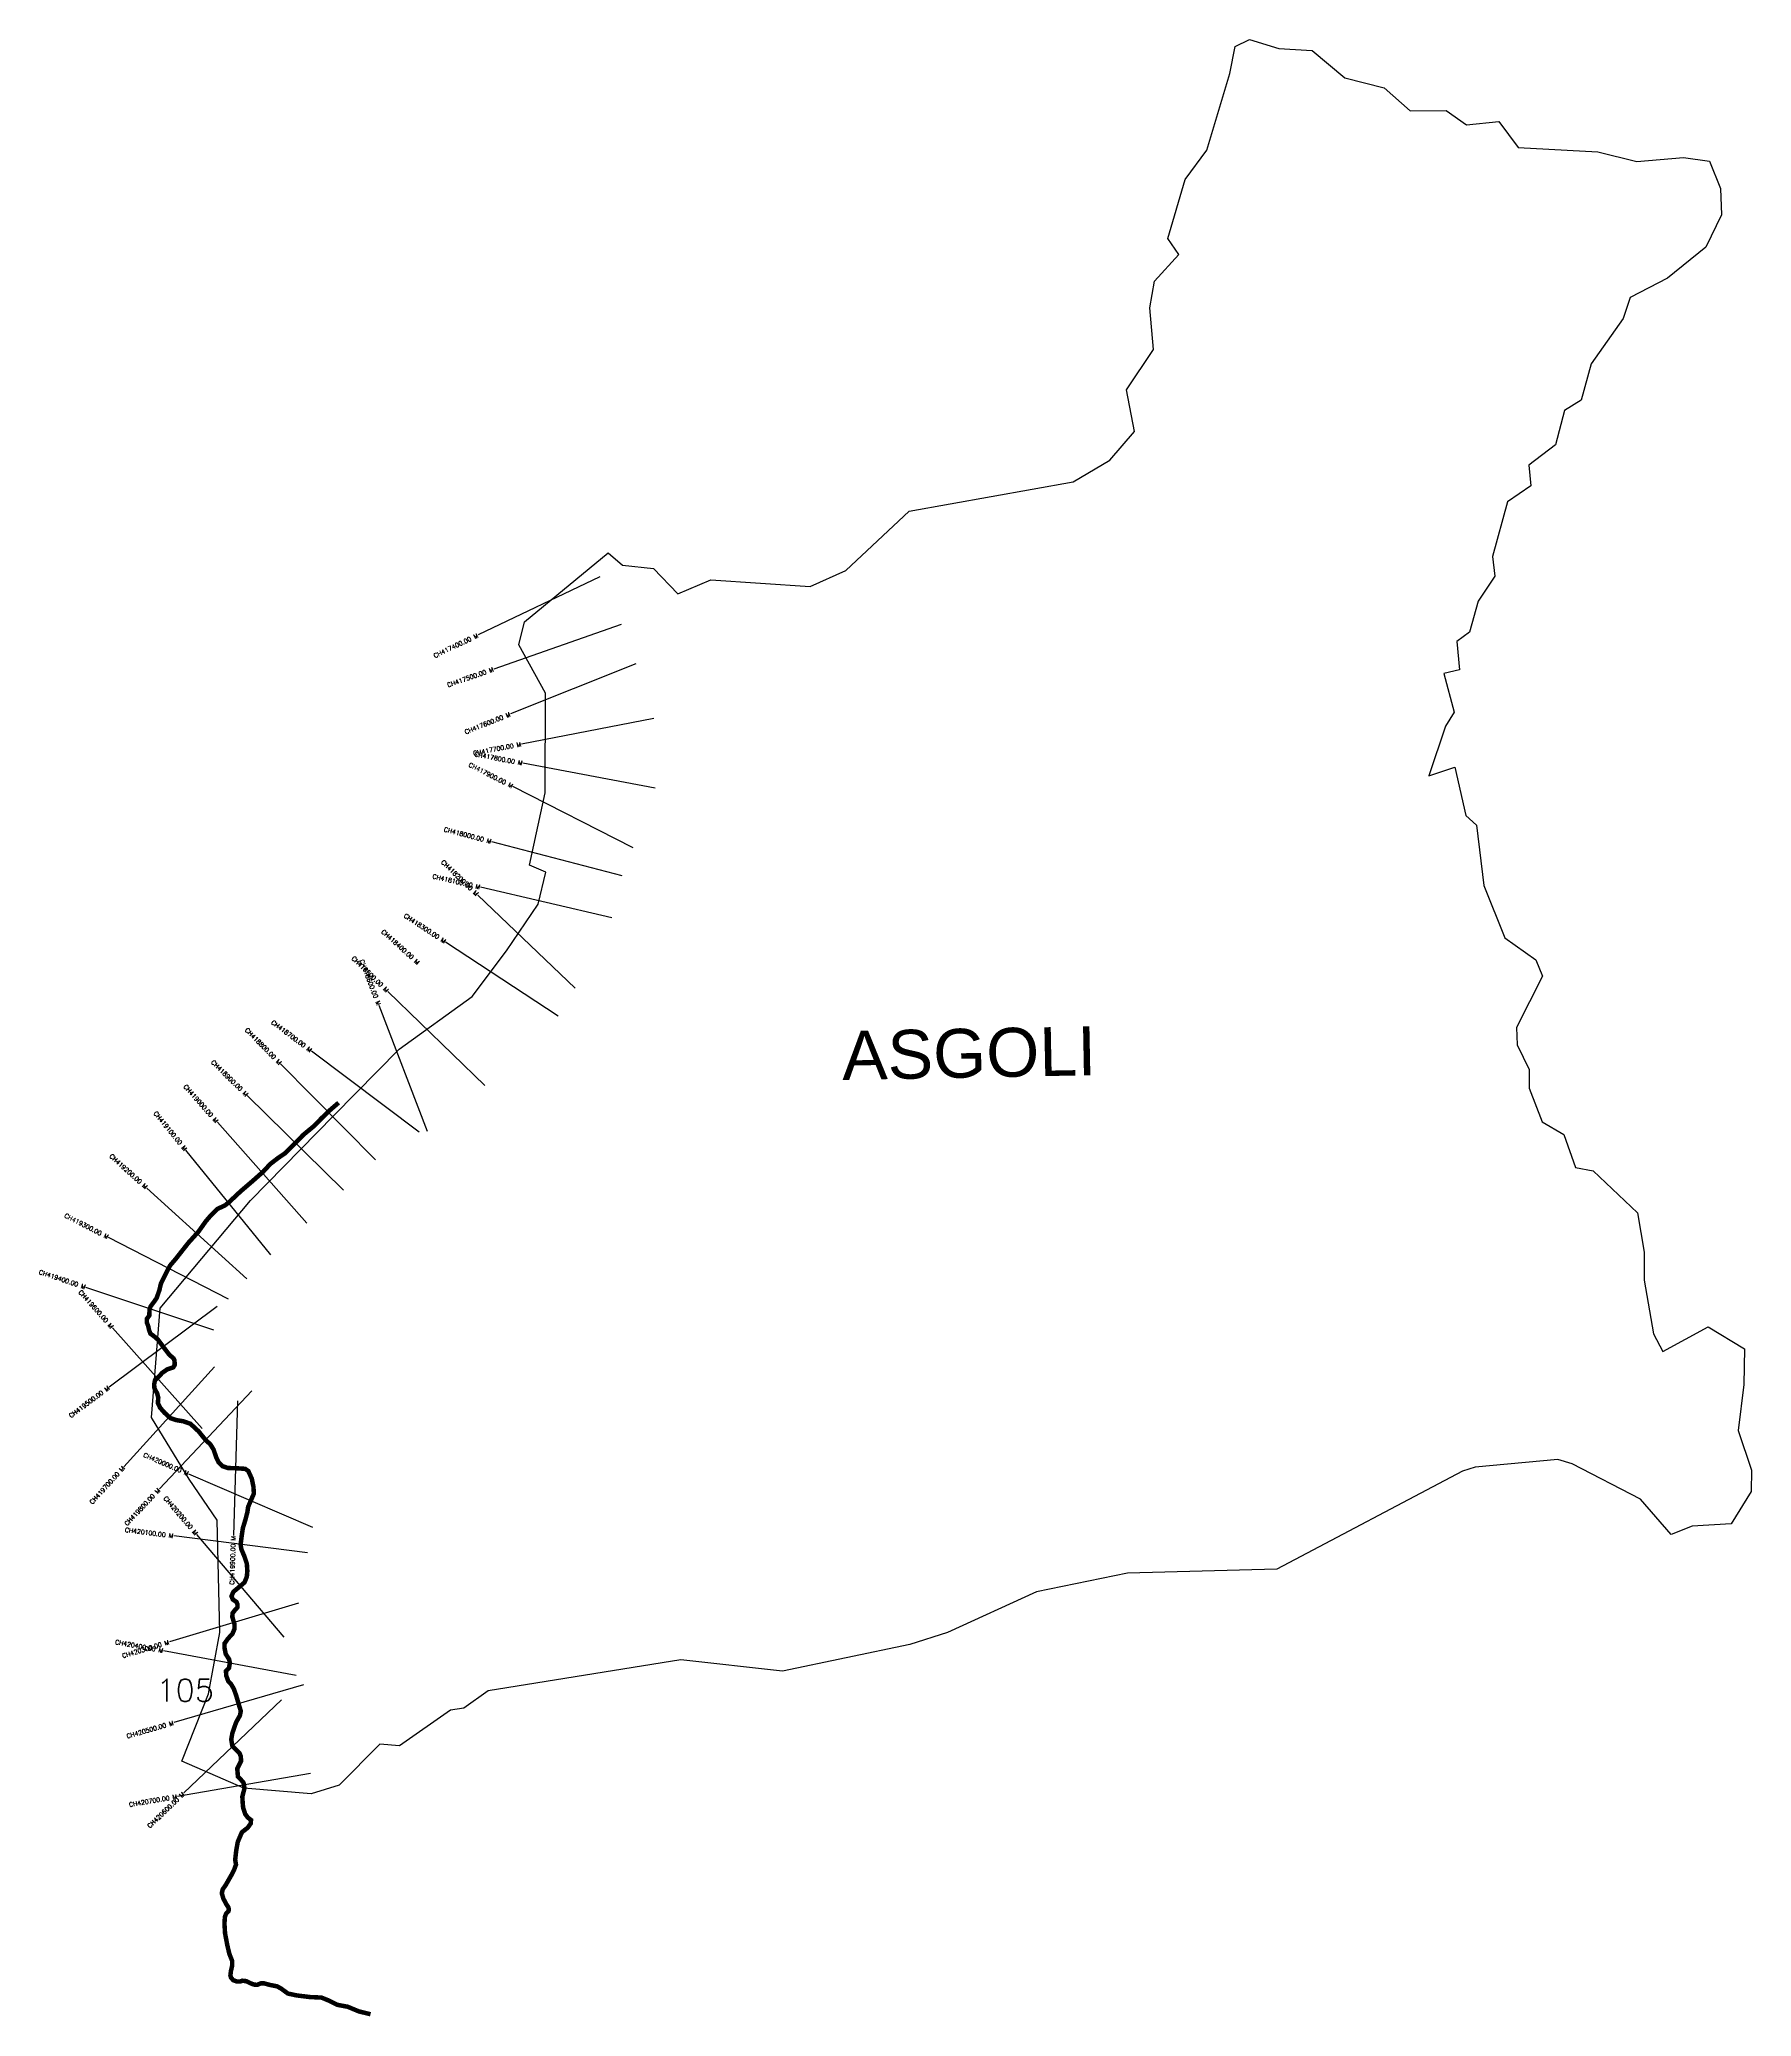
# Model space of a CAD drawing. Header units: metres. Extents: x 306950 to 310758, y 1929288 to 1933687.
import ezdxf
from ezdxf.enums import TextEntityAlignment as Align

# ---------------------------------------------------------------- set-up
doc = ezdxf.new("R2010")
doc.units = ezdxf.units.M
for name, color, linetype in [('CS', 134, 'Continuous'), ('CSMark', 6, 'Continuous'), ('UNPROTECTED', 10, 'Continuous'), ('VILLAGE NAME', 250, 'Continuous')]:
    doc.layers.add(name, color=color, linetype=linetype)
doc.styles.get("Standard").update_dxf_attribs({"font": 'simplex.shx'})

msp = doc.modelspace()

# ---------------------------------------------------------------- linework, layer by layer
at = {"color": 6, "flags": 128}
msp.add_lwpolyline([(308028.6, 1932391.3), (308214.6, 1932545.5), (308246.9, 1932517.5), (308315.5, 1932510), (308369.7, 1932454.1), (308443.3, 1932485.2), (308664.2, 1932470.3), (308743.5, 1932506), (308884.8, 1932638.1), (309249.1, 1932703.1), (309331.2, 1932751.2), (309385.5, 1932815.3), (309368.1, 1932907.7), (309427.8, 1932997.4), (309419.6, 1933090.2), (309430.1, 1933150.1), (309484.5, 1933209.3), (309460.3, 1933244.7), (309498.4, 1933376), (309546.7, 1933441), (309597.7, 1933612.1), (309609.5, 1933672.1), (309641.9, 1933687.5), (309706.6, 1933667.7), (309781.3, 1933663), (309854.1, 1933602.5), (309941.6, 1933580), (309999.3, 1933528.6), (310078.9, 1933529.3), (310124.7, 1933497.7), (310196.5, 1933505.1), (310239.3, 1933447.1), (310416.5, 1933437.9), (310503.7, 1933416.3), (310607.2, 1933424.8), (310665.4, 1933416.9), (310689.8, 1933356), (310691.6, 1933297.5), (310657, 1933225.1), (310571.3, 1933156.1), (310488.9, 1933113.5), (310472.9, 1933066.6), (310401.9, 1932965.8), (310379.5, 1932885), (310342.6, 1932862.1), (310322.1, 1932785.8), (310262.9, 1932740), (310267.3, 1932694.5), (310215.5, 1932658.6), (310182.3, 1932537.4), (310187.3, 1932493.4), (310150.2, 1932437.5), (310130.8, 1932369), (310103, 1932347.9), (310109.2, 1932284.6), (310073.7, 1932276.9), (310097.2, 1932191), (310077.8, 1932159.2), (310041, 1932049), (310098.5, 1932068.6), (310122.9, 1931960.5), (310146.5, 1931939.2), (310162.9, 1931804.7), (310209.5, 1931688.6), (310279, 1931639.8), (310293.2, 1931603.2), (310236, 1931488.6), (310236.9, 1931450.6), (310264, 1931395.8), (310263.8, 1931354), (310292.9, 1931278.8), (310341.3, 1931250.8), (310366.7, 1931177.5), (310406, 1931170.2), (310505, 1931076.7), (310519.4, 1930989), (310519.4, 1930926.5), (310540.3, 1930807.2), (310561.6, 1930767.7), (310662, 1930822.7), (310743, 1930774), (310741.5, 1930694.5), (310728.7, 1930591.9), (310758.4, 1930503.6), (310757.4, 1930456.7), (310713.2, 1930384.1), (310626.6, 1930379), (310579.7, 1930360.7), (310511.3, 1930439), (310359.7, 1930518.2), (310327.8, 1930527.4), (310144.1, 1930510.3), (310115.4, 1930501.3), (309702.7, 1930283.6), (309370.4, 1930274.5), (309168, 1930232.9), (308969.5, 1930142.3), (308886, 1930115.8), (308602.7, 1930056.7), (308376.2, 1930081.5), (307948.1, 1930013), (307894.1, 1929973.9), (307863.9, 1929969.5), (307750.5, 1929890.6), (307707.1, 1929894), (307616.6, 1929802.8), (307553.8, 1929783.8), (307404, 1929796.4), (307266.6, 1929856.4), (307325.6, 1930006.4), (307350.7, 1930142.8), (307344.7, 1930392.6), (307282.8, 1930483.8), (307199, 1930621.4), (307218.2, 1930864.2), (307419.1, 1931104.2), (307604.9, 1931293.2), (307749.8, 1931440.6), (307912.1, 1931557.7), (307988.8, 1931659.4), (308059.1, 1931763.2), (308076, 1931834.6), (308040, 1931850.5), (308074.9, 1932011.3), (308075.7, 1932232.7), (308015.9, 1932340.6), (308028.6, 1932391.3)], dxfattribs=at)
at = {"layer": 'CS'}
for p, q in [((308196.6, 1932492.1), (307926, 1932362.6)), ((308243.6, 1932385.7), (307960.4, 1932286.6)), ((308276.2, 1932298.3), (307997.8, 1932186.7)), ((308316.7, 1932176.7), (308022.2, 1932119.8)), ((308319.8, 1932021.4), (308025.1, 1932077)), ((308270.2, 1931888.6), (308003, 1932025.1)), ((308245.9, 1931826.1), (307955.7, 1931902.3)), ((308223.2, 1931733.2), (307930.9, 1931800.9)), ((308141.6, 1931576.3), (307924.8, 1931783.6)), ((308104, 1931514.3), (307853.2, 1931679)), ((307812.8, 1931257.6), (307705.3, 1931537.7)), ((307940.2, 1931360), (307724.9, 1931569)), ((307696.9, 1931194.2), (307486.2, 1931407.8)), ((307794.7, 1931256.3), (307554.7, 1931436.4)), ((307626.1, 1931127.1), (307412.1, 1931337.3)), ((307544.2, 1931053.5), (307345.4, 1931278.1)), ((307464.7, 1930982.8), (307275.6, 1931215.7)), ((307410.9, 1930929.8), (307188.7, 1931131.4)), ((307370.4, 1930884.6), (307103.5, 1931021.5)), ((307337.4, 1930815.7), (307052.8, 1930910.7)), ((307345.3, 1930868), (307104.7, 1930688.9)), ((307311.3, 1930596.5), (307112.1, 1930820.8)), ((307338.8, 1930733.6), (307137.4, 1930511.2)), ((307422.4, 1930680.1), (307216.4, 1930462)), ((307390.1, 1930658.1), (307381, 1930358.2)), ((307557.5, 1930376.3), (307282.1, 1930495.2)), ((307546.1, 1930320.2), (307248.4, 1930357.4)), ((307494.2, 1930132.2), (307299.6, 1930360.6)), ((307526.2, 1930207.5), (307238.8, 1930121.5)), ((307520.7, 1930047.1), (307225.8, 1930101.8)), ((307536.7, 1930026), (307248.7, 1929942)), ((307488, 1929993), (307271.2, 1929785.6)), ((307552.4, 1929828.8), (307256.8, 1929777.7))]:
    msp.add_line(p, q, dxfattribs=at)
at = {"layer": 'UNPROTECTED', "const_width": 10, "flags": 128}
msp.add_lwpolyline([(307615.1, 1931321.5), (307607.5, 1931315), (307593.5, 1931302.9), (307577.3, 1931287), (307559.4, 1931268.8), (307536.3, 1931249.7), (307514.3, 1931227.3), (307496.1, 1931209.1), (307480.6, 1931198.6), (307463.2, 1931185.2), (307447.5, 1931168.2), (307423.7, 1931147.1), (307397.1, 1931124.3), (307372.3, 1931101), (307362.3, 1931092.9), (307346.2, 1931085.5), (307331.7, 1931071.7), (307319.6, 1931057.5), (307303.4, 1931034.6), (307281.1, 1931009.9), (307252.6, 1930973.7), (307240, 1930959), (307231.4, 1930942.3), (307219.7, 1930918.6), (307216.5, 1930904.6), (307210.3, 1930886.8), (307205, 1930879.1), (307196.9, 1930868.4), (307194.4, 1930860.9), (307194.1, 1930848.1), (307188.7, 1930840.7), (307188.5, 1930832.2), (307191.6, 1930824.6), (307193.5, 1930815.4), (307196.6, 1930807.5), (307204.6, 1930801.8), (307213.2, 1930794.3), (307226.8, 1930776), (307238.5, 1930760.8), (307247.7, 1930752.8), (307250.2, 1930747.6), (307250.4, 1930737.8), (307247.3, 1930732.5), (307234.1, 1930728.3), (307223, 1930720.6), (307212.3, 1930709.2), (307206.7, 1930704.2), (307204.8, 1930694.6), (307205.4, 1930686), (307211.5, 1930674.7), (307214, 1930664.9), (307213, 1930653.2), (307218, 1930642.9), (307227.8, 1930631.7), (307241.2, 1930619.6), (307254.2, 1930615.2), (307269.5, 1930612.7), (307285.6, 1930607), (307303.6, 1930590.3), (307318.5, 1930571.9), (307330, 1930561), (307336.9, 1930549.9), (307343, 1930532.1), (307348, 1930521.6), (307357.2, 1930512.6), (307368.7, 1930508.7), (307389.4, 1930508), (307407.2, 1930506.8), (307414.3, 1930502), (307422.1, 1930484.6), (307425.6, 1930467.5), (307426.7, 1930451.8), (307418.1, 1930432), (307413.9, 1930422.3), (307412.3, 1930410.8), (307408.1, 1930394.5), (307402.2, 1930375.1), (307399.7, 1930358.6), (307397.2, 1930338.6), (307398.7, 1930328.3), (307405.4, 1930312.4), (307411, 1930295.9), (307412.1, 1930279.3), (307411, 1930266.8), (307405.8, 1930254), (307393, 1930243.1), (307380.9, 1930232.9), (307376.9, 1930223.5), (307379.8, 1930216.1), (307387.8, 1930210.7), (307390.1, 1930205.7), (307390.3, 1930198.8), (307384.2, 1930192), (307379.4, 1930185.7), (307378.6, 1930177.6), (307383.4, 1930161.5), (307383.4, 1930150), (307378.8, 1930139.5), (307369, 1930128.9), (307361.6, 1930118.5), (307361.2, 1930108.7), (307364.1, 1930094.6), (307371.5, 1930083.1), (307373.3, 1930075), (307371.3, 1930063.7), (307364.6, 1930056.8), (307365.2, 1930046.5), (307369.6, 1930034.4), (307376.1, 1930027.4), (307382.1, 1930017), (307387.6, 1930001.5), (307393.4, 1929981.4), (307397.6, 1929967.8), (307395.7, 1929958.1), (307387, 1929942.4), (307378.8, 1929918.8), (307376.3, 1929904.3), (307378.8, 1929890.1), (307387.8, 1929880.7), (307394.5, 1929874.5), (307397.4, 1929867.2), (307398.3, 1929856.8), (307389.7, 1929839.6), (307391.2, 1929821.8), (307395.8, 1929817.4), (307403.7, 1929808.2), (307405.8, 1929796.1), (307401, 1929777.4), (307401.8, 1929762.7), (307402.7, 1929753.1), (307407.3, 1929738.7), (307413.3, 1929730.7), (307420.2, 1929725.5), (307419.8, 1929717.8), (307412.9, 1929708.2), (307399.9, 1929697.9), (307390.9, 1929676.9), (307387.4, 1929657.6), (307385.1, 1929636.9), (307386.9, 1929626.1), (307383, 1929615.4), (307377.9, 1929604.9), (307363.9, 1929580.4), (307357.4, 1929571.2), (307355.3, 1929562.4), (307358.9, 1929550), (307366.2, 1929536.5), (307369.8, 1929531.2), (307371, 1929526.5), (307370.2, 1929522.2), (307365.2, 1929517.6), (307362.2, 1929509.8), (307361.2, 1929495.2), (307362.5, 1929473.2), (307367.5, 1929447), (307372.1, 1929427.5), (307378.4, 1929411.6), (307378.2, 1929400.5), (307375.7, 1929389.6), (307374.4, 1929379.8), (307375.7, 1929374.6), (307380.7, 1929368.9), (307389.3, 1929365.8), (307396.8, 1929366), (307400.8, 1929367.7), (307409.3, 1929366.8), (307417.9, 1929362.6), (307426.7, 1929359.1), (307434, 1929358.5), (307442.6, 1929362), (307448.7, 1929362), (307462.7, 1929358.2), (307478, 1929355.3), (307487.4, 1929350.1), (307502.3, 1929339.2), (307521.7, 1929335), (307551.5, 1929331.3), (307577, 1929330.2), (307591.5, 1929324.3), (307612, 1929314.1), (307635.6, 1929309.7), (307659.7, 1929299.6), (307686.1, 1929293.1)], dxfattribs=at)

# ---------------------------------------------------------------- texts
at = {"insert": (307209.5, 1930039.1), "char_height": 50, "attachment_point": 1}
msp.add_mtext_dynamic_manual_height_columns('105', width=70.183, gutter_width=1, heights=[0], dxfattribs=at)
at = {"layer": 'CSMark'}
for s, rotation, p in [('CH417400.00 M', 25.5735, (307925.1, 1932362.2)), ('CH417500.00 M', 19.2757, (307959.5, 1932286.3)), ('CH417600.00 M', 21.8442, (307996.8, 1932186.3)), ('CH417700.00 M', 10.9402, (308021.2, 1932119.6)), ('CH417800.00 M', 349.3055, (308024.1, 1932077.2)), ('CH417900.00 M', 332.947, (308002.1, 1932025.5)), ('CH418000.00 M', 345.2782, (307954.8, 1931902.6)), ('CH418200.00 M', 316.2904, (307924, 1931784.3)), ('CH418100.00 M', 346.9547, (307929.9, 1931801.2)), ('CH418400.00 M', 318.1174, (307793.1, 1931631.9)), ('CH418300.00 M', 326.6963, (307852.4, 1931679.6)), ('CH418500.00 M', 315.8582, (307724.2, 1931569.7)), ('CH418600.00 M', 290.9876, (307705, 1931538.6)), ('CH418800.00 M', 314.6061, (307485.5, 1931408.5)), ('CH418700.00 M', 323.1129, (307553.9, 1931437)), ('CH418900.00 M', 315.5201, (307411.4, 1931338)), ('CH419000.00 M', 311.5209, (307344.7, 1931278.9)), ('CH419100.00 M', 309.0751, (307275, 1931216.5)), ('CH419200.00 M', 317.7787, (307188, 1931132.1)), ('CH419300.00 M', 332.8496, (307102.6, 1931022)), ('CH419400.00 M', 341.5515, (307051.9, 1930911)), ('CH419600.00 M', 311.6116, (307111.4, 1930821.5)), ('CH419500.00 M', 36.6643, (307103.9, 1930688.3)), ('CH420000.00 M', 336.6426, (307281.1, 1930495.6)), ('CH419700.00 M', 47.8348, (307136.7, 1930510.5)), ('CH419800.00 M', 46.6271, (307215.7, 1930461.3)), ('CH420200.00 M', 310.4264, (307299, 1930361.4)), ('CH420100.00 M', 352.8694, (307247.4, 1930357.6)), ('CH419900.00 M', 88.2653, (307381, 1930357.2)), ('CH420400.00 M', 349.5011, (307224.8, 1930102)), ('CH420300.00 M', 16.6414, (307237.8, 1930121.3)), ('CH420500.00 M', 16.2705, (307247.7, 1929941.7)), ('CH420700.00 M', 9.7894, (307255.8, 1929777.6)), ('CH420600.00 M', 43.7169, (307270.4, 1929785))]:
    msp.add_text(s, height=10, rotation=rotation, dxfattribs=at).set_placement(p, align=Align.MIDDLE_RIGHT)
at = {"layer": 'VILLAGE NAME', "insert": (308734, 1931480.8), "char_height": 108.748, "attachment_point": 1, "rotation": 1.1028}
msp.add_mtext_dynamic_manual_height_columns('{\\fArial|b0|i0|c0|p34;ASGOLI}', width=1571.314, gutter_width=543.7, heights=[0], dxfattribs=at)

doc.saveas('drawing.dxf')
